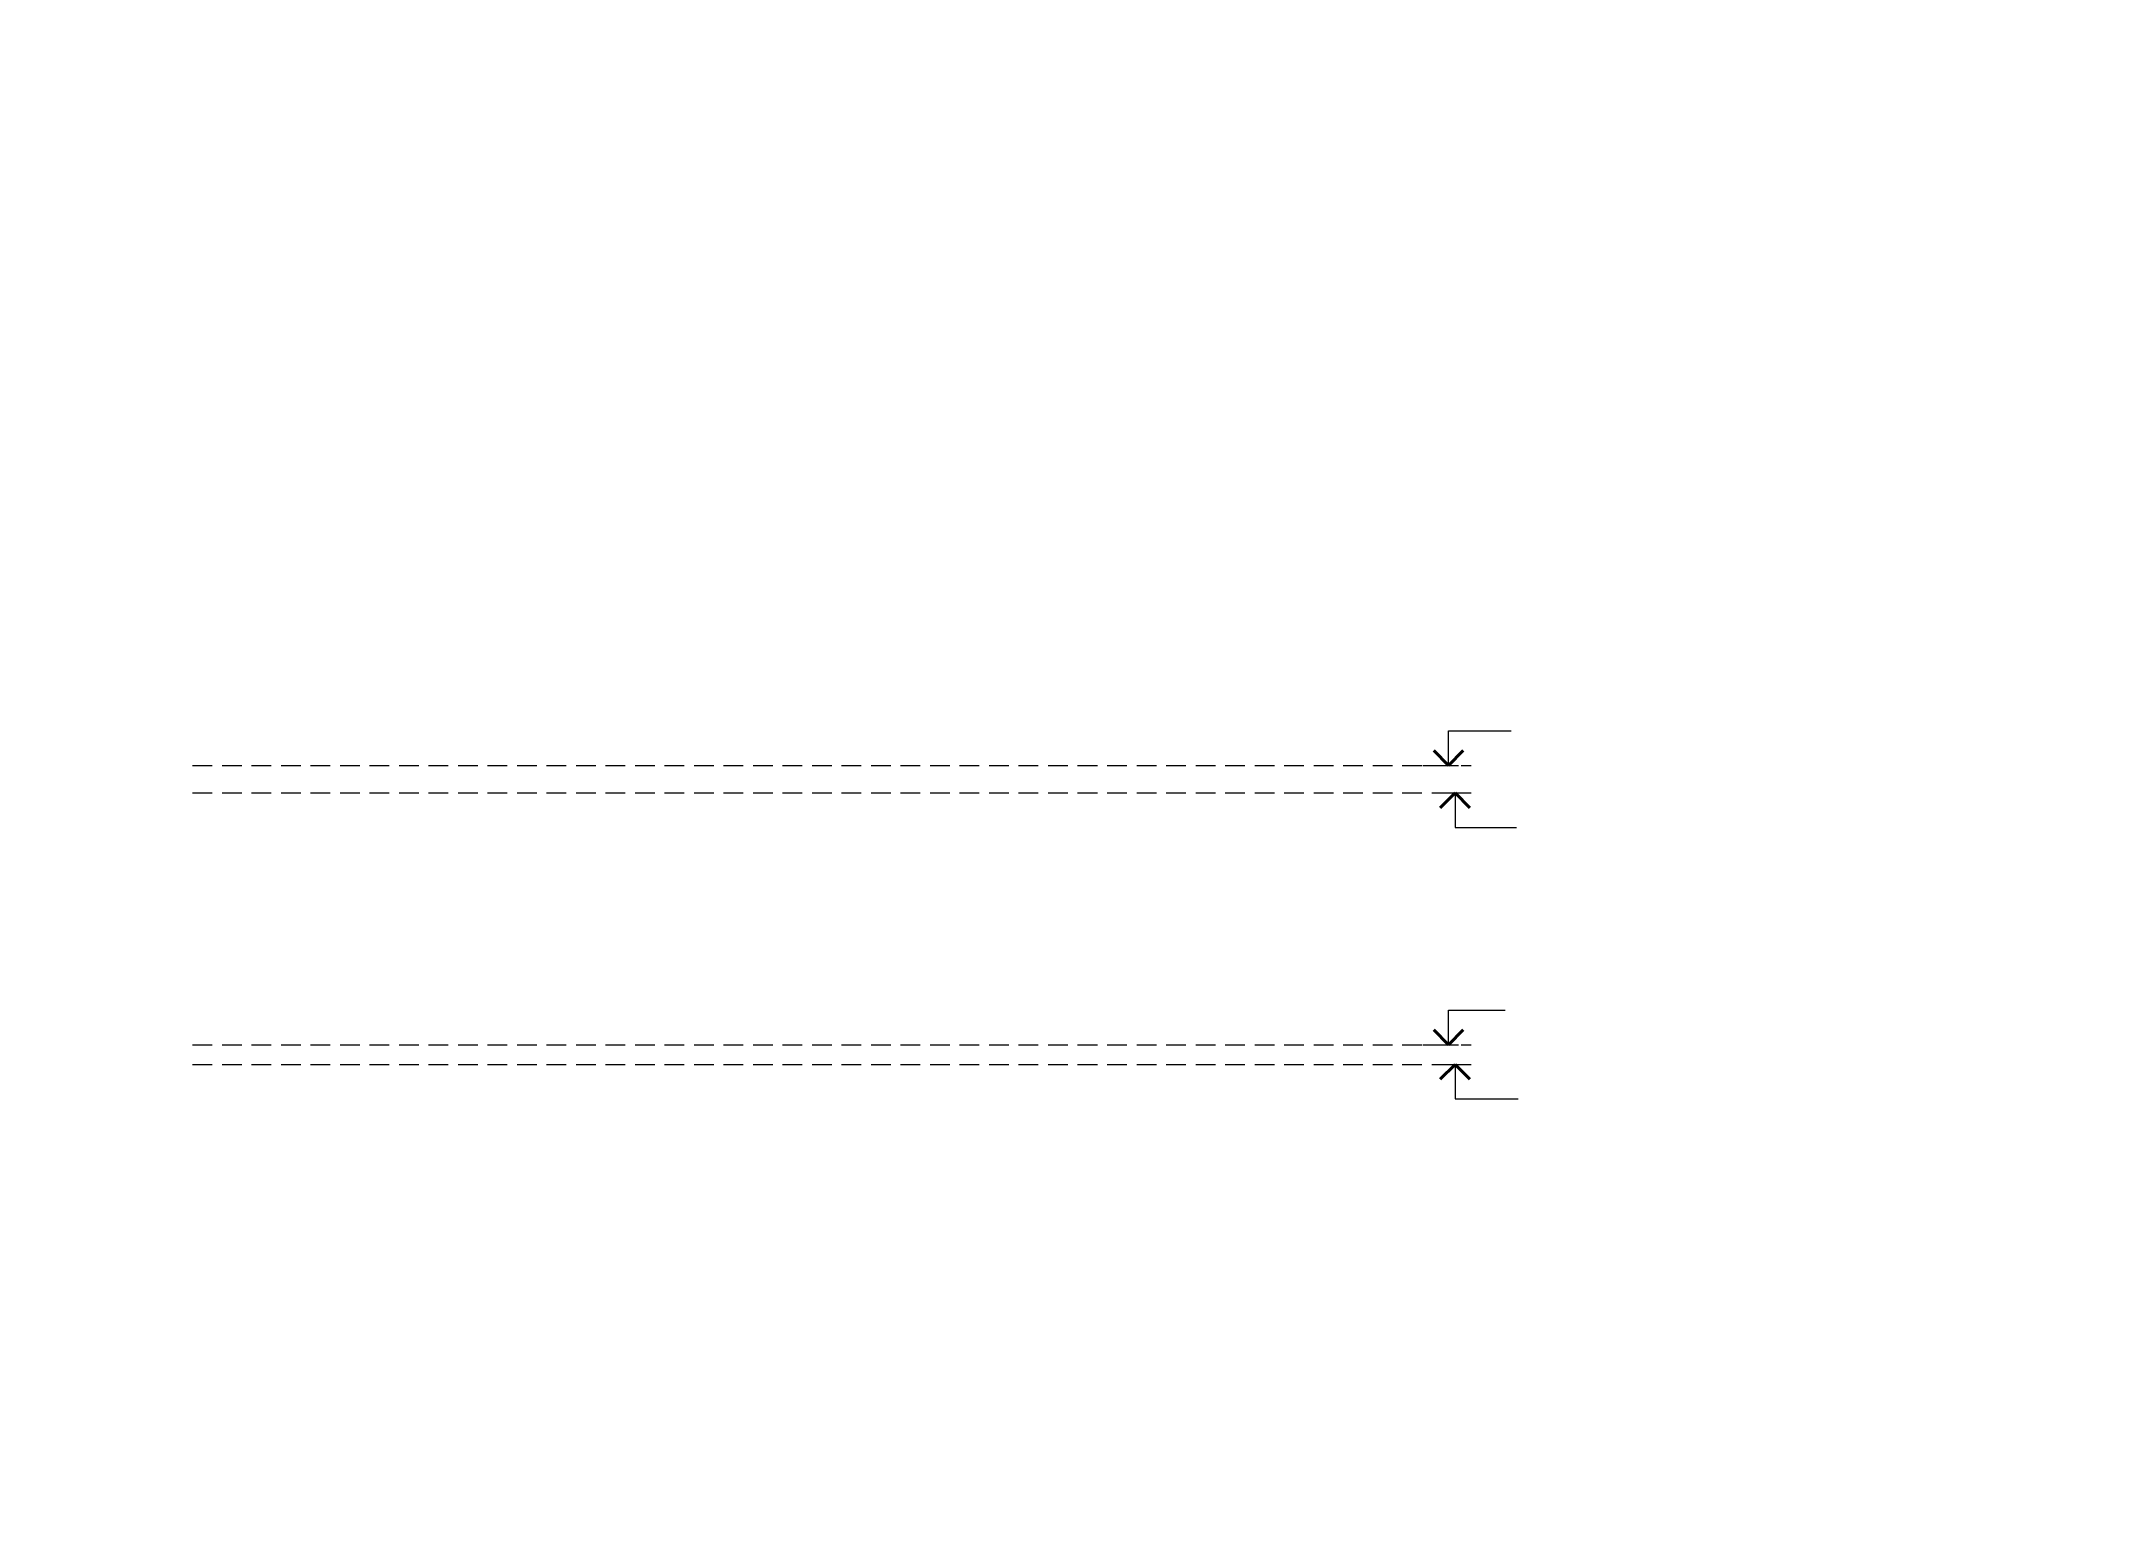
# Model space of a CAD drawing. Header units: millimetres. Extents: x 0 to 10920, y 0 to 297.
# Drawn here: x 10080 to 10500, y 0 to 297 of the extents above; entities that cross this region are included whole.
import ezdxf

# ---------------------------------------------------------------- set-up
doc = ezdxf.new("R2010")
doc.units = ezdxf.units.MM
for name, pattern in [('K5LT_BASIC', [0]), ('K5LT_DASHED', [6, 4, -2]), ('K5LT_THIN', [0])]:
    doc.linetypes.add(name, pattern=pattern)
doc.layers.add('Системный слой', color=7, linetype='Continuous')
doc.styles.add('KTEXTSTYLE', font='GOST_AU.SHX', dxfattribs={"width": 0.96, "height": 5})

# ---------------------------------------------------------------- blocks, each defined once
blk = doc.blocks.new('U147')
at = {"layer": 'Системный слой', "color": 7, "linetype": 'K5LT_THIN', "lineweight": 18}
for p, q in [((10366.16438893127, 92.9424485752952), (10366.16438893127, 99.9424485752952)), ((10366.16438893127, 99.9424485752952), (10377.68897179412, 99.9424485752952)), ((10360.92396782499, 92.9424485752952), (10368.16438893127, 92.9424485752952))]:
    blk.add_line(p, q, dxfattribs=at)
at = {"layer": 'Системный слой', "color": 5, "linetype": 'K5LT_BASIC', "lineweight": 40}
for p, q in [((10363.16438893127, 95.9424485752952), (10366.16438893127, 92.9424485752952)), ((10366.16438893127, 92.9424485752952), (10369.16438893127, 95.9424485752952))]:
    blk.add_line(p, q, dxfattribs=at)
blk = doc.blocks.new('U148')
at = {"layer": 'Системный слой', "color": 7, "linetype": 'K5LT_THIN', "lineweight": 18}
for p, q in [((10363.56961731554, 88.94242299529509), (10369.48721367654, 88.94242299529509)), ((10367.48721367654, 88.94242299529509), (10367.48721367654, 81.94242299529509)), ((10367.48721367654, 81.94242299529509), (10380.33471352395, 81.94242299529509))]:
    blk.add_line(p, q, dxfattribs=at)
at = {"layer": 'Системный слой', "color": 5, "linetype": 'K5LT_BASIC', "lineweight": 40}
for p, q in [((10367.48721367654, 88.94242299529509), (10364.48721367654, 85.94242299529509)), ((10370.48721367654, 85.94242299529509), (10367.48721367654, 88.94242299529509))]:
    blk.add_line(p, q, dxfattribs=at)
blk = doc.blocks.new('U149')
at = {"layer": 'Системный слой', "color": 7, "linetype": 'K5LT_THIN', "lineweight": 18}
for p, q in [((10366.16438893127, 149.7424445793712), (10366.16438893127, 156.7424445793712)), ((10366.16438893127, 156.7424445793712), (10378.87959698486, 156.7424445793712)), ((10360.92396782499, 149.7424445793712), (10368.16438893127, 149.7424445793712))]:
    blk.add_line(p, q, dxfattribs=at)
at = {"layer": 'Системный слой', "color": 5, "linetype": 'K5LT_BASIC', "lineweight": 40}
for p, q in [((10363.16438893127, 152.7424445793712), (10366.16438893127, 149.7424445793712)), ((10366.16438893127, 149.7424445793712), (10369.16438893127, 152.7424445793712))]:
    blk.add_line(p, q, dxfattribs=at)
blk = doc.blocks.new('U150')
at = {"layer": 'Системный слой', "color": 7, "linetype": 'K5LT_THIN', "lineweight": 18}
for p, q in [((10363.56961731554, 144.1424445793711), (10369.48721367654, 144.1424445793711)), ((10367.48721367654, 144.1424445793711), (10367.48721367654, 137.1424445793711)), ((10367.48721367654, 137.1424445793711), (10380.0039840394, 137.1424445793711))]:
    blk.add_line(p, q, dxfattribs=at)
at = {"layer": 'Системный слой', "color": 5, "linetype": 'K5LT_BASIC', "lineweight": 40}
for p, q in [((10367.48721367654, 144.1424445793711), (10364.48721367654, 141.1424445793711)), ((10370.48721367654, 141.1424445793711), (10367.48721367654, 144.1424445793711))]:
    blk.add_line(p, q, dxfattribs=at)
blk = doc.blocks.new('U146')
at = {"layer": 'Системный слой', "color": 7, "linetype": 'K5LT_DASHED', "lineweight": 18}
for p, q in [((10110.74528333515, 149.7424445793711), (10370.74528333515, 149.7424445793711)), ((10110.74528333516, 144.142444579371), (10370.74528333516, 144.142444579371)), ((10110.74528333516, 92.94244857529517), (10370.74528333516, 92.94244857529517)), ((10110.74528333515, 88.94242299529509), (10370.74528333515, 88.94242299529509))]:
    blk.add_line(p, q, dxfattribs=at)
at = {"layer": 'Системный слой'}
for name in ['U149', 'U150', 'U147', 'U148']:
    blk.add_blockref(name, (0, 0), dxfattribs=at)

msp = doc.modelspace()

# ---------------------------------------------------------------- block references
at = {"layer": 'Системный слой'}
msp.add_blockref('U146', (0, 0), dxfattribs=at)

doc.saveas('drawing.dxf')
